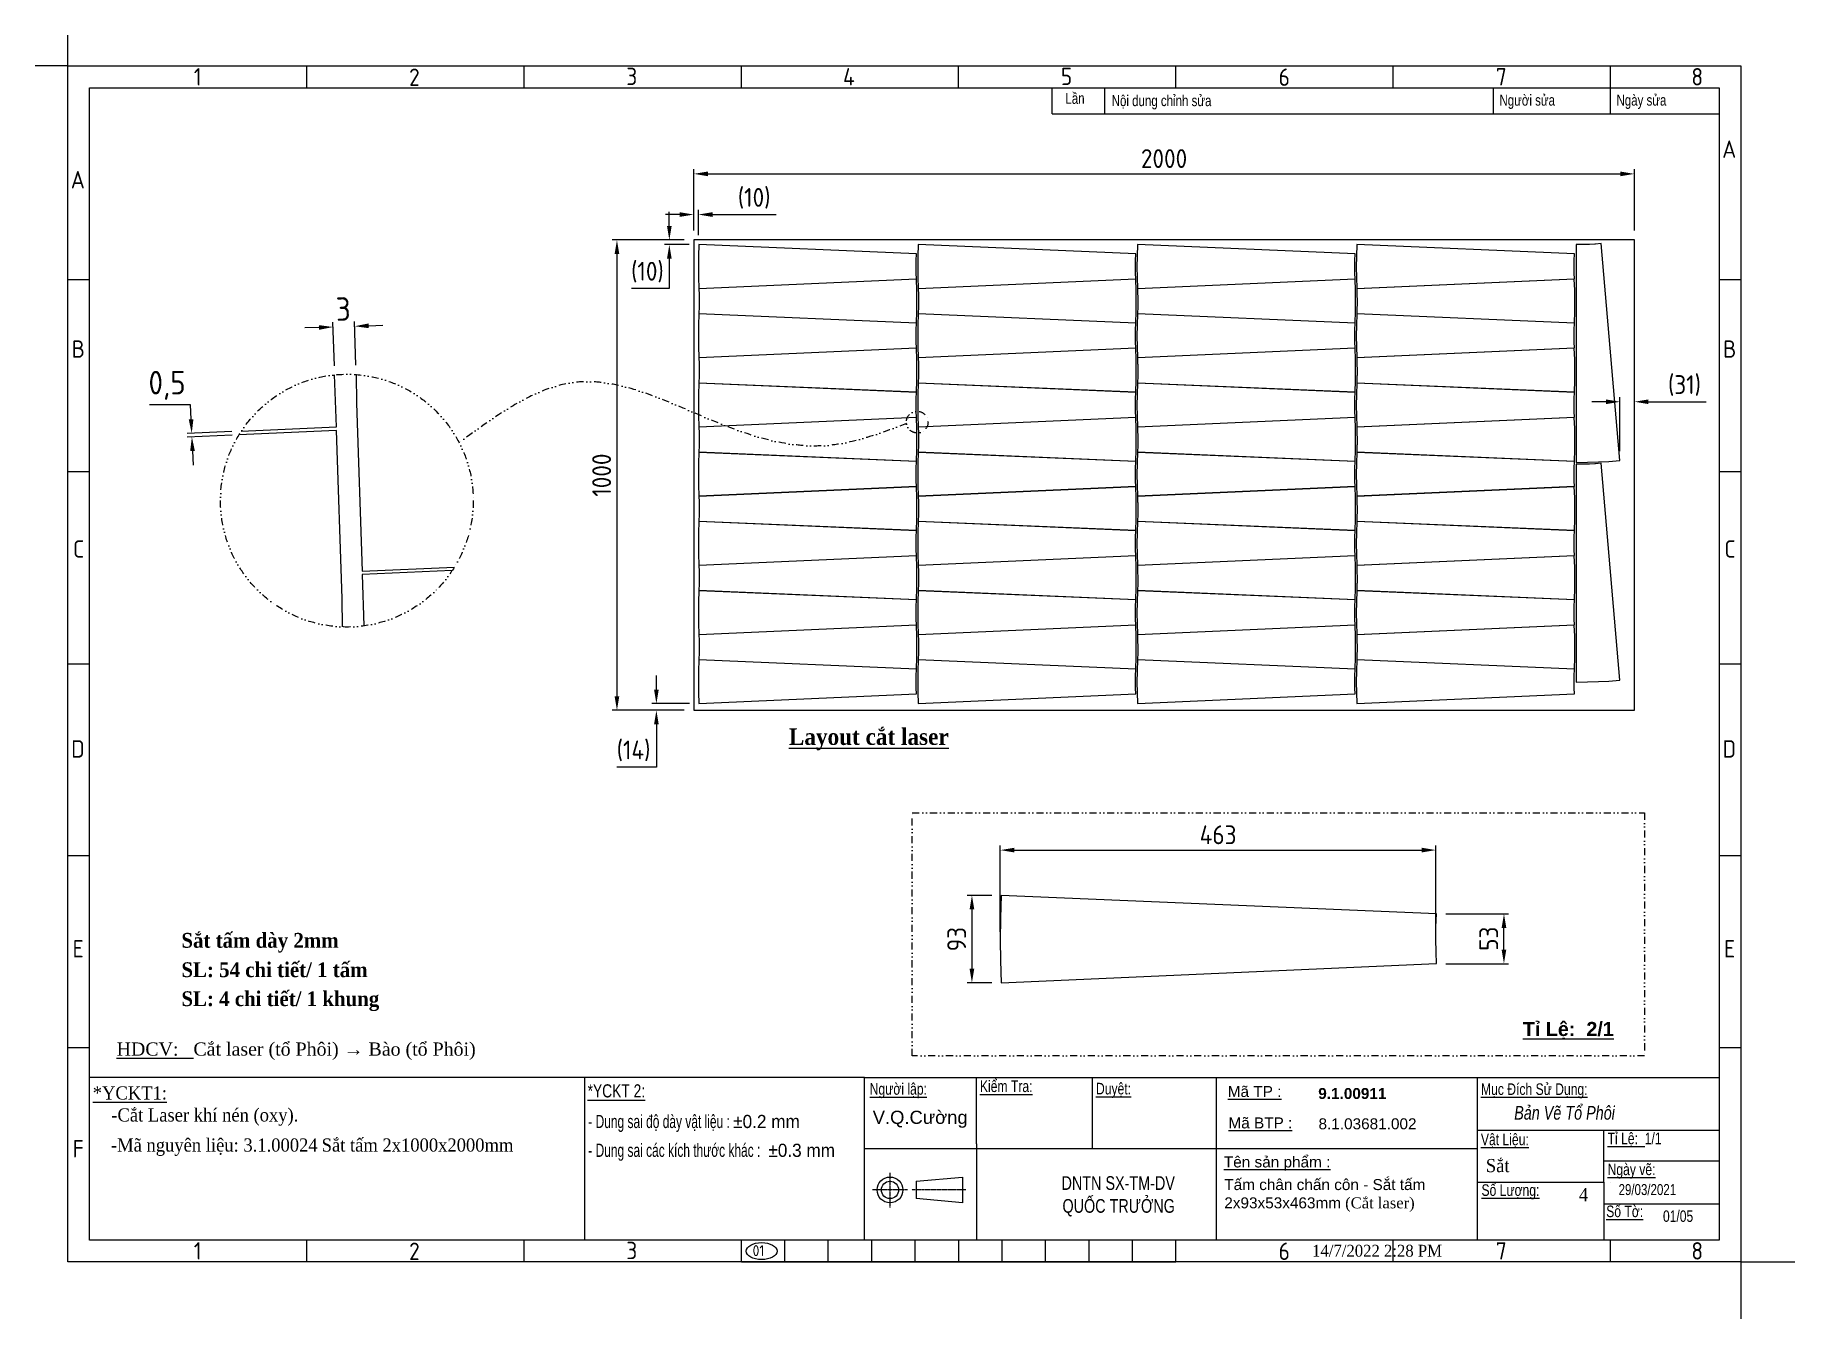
# Model space of a CAD drawing. Header units: millimetres. Extents: x -127318 to -46279, y 54276 to 57025.
# Drawn here: x -122791 to -119050, y 54296 to 57025 of the extents above; entities that cross this region are included whole.
import ezdxf

# ---------------------------------------------------------------- set-up
doc = ezdxf.new("R2010")
doc.units = ezdxf.units.MM
doc.header["$PDMODE"] = 2
for name, pattern in [('CENTER', [2, 1.25, -0.25, 0.25, -0.25]), ('CENTERX2', [4, 2.5, -0.5, 0.5, -0.5]), ('CONTPVMNIL', [0]), ('DIVIDE', [1.25, 0.5, -0.25, 0, -0.25, 0, -0.25])]:
    doc.linetypes.add(name, pattern=pattern)
doc.layers.get('0').update_dxf_attribs({"linetype": 'CONTPVMNIL'})
doc.layers.get('DEFPOINTS').update_dxf_attribs({"color": 6})
for name, color, linetype in [('CENTER', 1, 'CENTERX2'), ('FRAME050', 6, 'Continuous'), ('MAIN', 7, 'Continuous')]:
    doc.layers.add(name, color=color, linetype=linetype)
doc.layers.add('D KT', color=4, linetype='Continuous', lineweight=18)
doc.layers.add('d tam', color=2, linetype='CENTER', lineweight=9)
doc.styles.add('ISOCP', font='isocp')
doc.styles.add('Kich thuoc', font='isocp.shx', dxfattribs={"width": 0.78})
doc.styles.add('SLDTEXTSTYLE0', font='timesi.ttf', dxfattribs={"width": 0.933, "bigfont": 'bigfont'})
doc.styles.add('SLDTEXTSTYLE3', font='TXT', dxfattribs={"width": 0.65, "bigfont": 'bigfont'})
doc.styles.get("Standard").update_dxf_attribs({"font": 'isocp.shx'})
doc.styles.add('style1', font='arial.ttf', dxfattribs={"width": 0.75})
doc.dimstyles.new('dim 20', dxfattribs={"dimscale": 20, "dimtxt": 2.5, "dimasz": 1.5, "dimexe": 0.5, "dimexo": 1, "dimtad": 1, "dimtoh": 1, "dimtxsty": 'ISOCP', "dimcen": 0, "dimclrd": 3, "dimclre": 3, "dimclrt": 7, "dimadec": 0, "dimazin": 0, "dimtfac": 1, "dimtix": 1, "dimtofl": 0, "dimtmove": 0, "dimatfit": 3, "dimfxl": 1, "dimlwd": 5, "dimlwe": 5, "dimarcsym": 0})

msp = doc.modelspace()

# ---------------------------------------------------------------- texts
at = {"attachment_point": 1}
for s, insert, char_height, style in [('Lần', (-120600.342, 56902.058), 23.3333, 'style1'), ('Nội dung chỉnh sửa', (-120501.935, 56897.154), 23.33333, 'style1'), ('Người sửa ', (-119677.474, 56898.181), 23.3333, 'style1'), ('Ngày sửa ', (-119428.574, 56898.181), 23.3333, 'style1'), ('{\\LNgười lập:}', (-121016.489, 54796.624), 24.64, 'style1'), ('{\\LKiểm Tra:}', (-120782.137, 54802.319), 24.64, 'style1'), ('{\\LDuyệt:}', (-120535.351, 54797.284), 24.64, 'style1'), ('{\\LMục Đích Sử Dụng:}', (-119716.815, 54796.151), 24.64, 'style1'), ('{\\LVật Liệu:}', (-119716.962, 54689.243), 24.64, 'style1'), ('{\\fTimes New Roman|b0|i0|c0|p18;Sắt}', (-119706.418, 54635.397), 28, 'SLDTEXTSTYLE0'), ('{\\LNgày vẽ:}', (-119447.591, 54625.655), 24.64, 'style1'), ('{\\LSố Lượng:}', (-119715.702, 54581.522), 24.64, 'style1'), ('29/03/2021', (-119424.171, 54581.998), 23.3333, 'style1'), ('{\\LSố Tờ:} ', (-119450.511, 54536.341), 24.64, 'style1')]:
    msp.add_mtext(s, dxfattribs=dict(at, insert=insert, char_height=char_height, style=style))
for s, insert, char_height, width in [('{\\fArial|b1|i0|c0|p34;\\LTỉ Lệ:  2/1}', (-119627.762, 54926.786), 30, 269.06487), ('{\\fArial|b0|i0|c0|p34;Tấm chân chấn côn - Sắt tấm 2x93x53x463mm\\fTimes New Roman|b0|i0|c0|p18; (Cắt laser)}', (-120262.533, 54592.628), 23.333333, 534.97435), ('01', (-121265.403, 54452.231), 23.3333, 24.50884)]:
    msp.add_mtext(s, dxfattribs=dict(at, insert=insert, char_height=char_height, width=width))
for s, insert, char_height, width, style in [('{\\fTimes New Roman|b0|i0|c0|p18;\\W1;\\LHDCV:\\l   Cắt laser (tổ Phôi) → Bào (tổ Phôi)}', (-122617.69, 54883.082), 28, 968.26273, 'SLDTEXTSTYLE0'), ('{\\fTimes New Roman|b0|i0|c0|p18;\\L*YCKT1:\\l   \\W0.933;\\P    -Cắt Laser khí nén (oxy).}', (-122668.426, 54789.734), 28, 968.26273, 'SLDTEXTSTYLE0'), ('{\\L*YCKT 2:}', (-121616.236, 54794.167), 28, 338.00853, 'style1'), ('{\\fArial|b0|i0|c0|p34;\\W1;V.Q.Cường}', (-121010.035, 54737.996), 28, 1354.54923, 'SLDTEXTSTYLE0'), ('{\\fTimes New Roman|b0|i0|c0|p18;-\\W0.933;Mã nguyên liệu: 3.1.00024^ISắt tấm 2x1000x2000mm}', (-122629.722, 54679.063), 28, 988.07433, 'SLDTEXTSTYLE0'), ('{\\LTỉ Lệ:}  1/1', (-119447.567, 54691.448), 24.64, 269.06487, 'style1'), ('\\pi366.6447;DNTN SX-TM-DV\\P\\pi368.60667;QUỐC TRƯỞNG', (-120975.203, 54598.761), 29.16667, 761.30241, 'style1'), ('\\pxqc;{\\fTimes New Roman|b0|i0|c0|p18;4}', (-119502.283, 54573.49), 28, 6.86574, 'SLDTEXTSTYLE0')]:
    msp.add_mtext(s, dxfattribs=dict(at, insert=insert, char_height=char_height, width=width, style=style))
at = {"color": 0, "attachment_point": 1}
for s, insert, char_height, width, style in [('{\\fArial|b0|i0|c0|p34;\\W1;\\L\\C256;Mã TP :}', (-120255.196, 54790.573), 23.33333, 162.09854, 'SLDTEXTSTYLE3'), ('{\\fArial|b1|i0|c0|p34;\\W1;\\C256;9.1.00911}', (-120062.784, 54786.242), 23.33333, 162.09854, 'SLDTEXTSTYLE3'), ('{\\fArial|b0|i0|c0|p34; - Dung sai độ dày vật liệu : \\W0.933;%%P0.2 mm}', (-121621.847, 54729.149), 28, 940.18245, 'SLDTEXTSTYLE3'), ('{\\fArial|b0|i0|c0|p34;\\W1;\\L\\C256;Mã BTP :}', (-120253.698, 54723.776), 23.33333, 162.09854, 'SLDTEXTSTYLE3'), ('{\\W1;\\C256;8.1.03681.002}', (-120062.214, 54721.842), 23.33333, 154.58954, 'style1'), ('{\\fArial|b0|i0|c0|p34; - Dung sai các kích thước khác : \\W0.933; %%P0.3 mm}', (-121621.847, 54667.858), 28, 940.18245, 'SLDTEXTSTYLE3'), ('{\\fArial|b0|i0|c0|p34;\\W1;\\L\\C256;Tên sản phẩm :}', (-120263.45, 54640.751), 23.33333, 237.48826, 'SLDTEXTSTYLE3')]:
    msp.add_mtext(s, dxfattribs=dict(at, insert=insert, char_height=char_height, width=width, style=style))
at = {"layer": 'D KT', "ltscale": 3, "width": 2317.34455, "attachment_point": 1, "style": 'SLDTEXTSTYLE0'}
for s, insert, char_height in [('{\\fTimes New Roman|b1|i0|c0|p18;\\LLayout cắt laser}', (-121188.271, 55550.751), 35), ('{\\fTimes New Roman|b1|i0|c0|p18;Sắt tấm dày 2mm}', (-122479.863, 55115.951), 31.5), ('{\\fTimes New Roman|b1|i0|c0|p18;SL: 54 chi tiết/ 1 tấm}', (-122479.863, 55053.506), 31.5), ('{\\fTimes New Roman|b1|i0|c0|p18;SL: 4 chi tiết/ 1 khung}', (-122479.863, 54991.86), 31.5)]:
    msp.add_mtext(s, dxfattribs=dict(at, insert=insert, char_height=char_height))
at = {"layer": 'D KT', "attachment_point": 1}
for s, insert, char_height, width, style in [('{\\fArial|b0|i1|c0|p34;Bản Vẽ Tổ Phôi}', (-119646.114, 54748.121), 29.16667, 554.32365, 'style1'), ('{\\fTimes New Roman|b0|i0|c0|p18;14/7/2022 2:28 PM}', (-120075.89, 54452.898), 25.2, 1012.64408, 'SLDTEXTSTYLE0')]:
    msp.add_mtext(s, dxfattribs=dict(at, insert=insert, char_height=char_height, width=width, style=style))

# ---------------------------------------------------------------- blocks, each defined once
blk = doc.blocks.new('khung moi')
at = {"layer": 'FRAME050'}
for p, q in [((-261.36, 221.36), (-261.36, 225.32)), ((-221.76, 221.36), (-221.76, 225.32)), ((-182.16, 221.36), (-182.16, 225.32)), ((-142.56, 221.36), (-142.56, 225.32)), ((-102.96, 221.36), (-102.96, 225.32)), ((-63.36, 221.36), (-63.36, 225.32)), ((-23.76, 221.36), (-23.76, 225.32)), ((-300.96, 186.36), (-304.92, 186.36)), ((0, 186.36), (-3.96, 186.36)), ((-300.96, 151.36), (-304.92, 151.36)), ((0, 151.36), (-3.96, 151.36)), ((-304.92, 116.36), (-300.96, 116.36)), ((-3.96, 116.36), (0, 116.36)), ((-300.96, 81.36), (-304.92, 81.36)), ((0, 81.36), (-3.96, 81.36)), ((-300.96, 46.36), (-304.92, 46.36)), ((0, 46.36), (-3.96, 46.36)), ((-261.36, 7.4), (-261.36, 11.36)), ((-221.76, 7.4), (-221.76, 11.36)), ((-182.16, 7.4), (-182.16, 11.36)), ((-174.24, 7.4), (-174.24, 11.36)), ((-166.32, 7.4), (-166.32, 11.36)), ((-158.4, 7.4), (-158.4, 11.36)), ((-150.48, 7.4), (-150.48, 11.36)), ((-142.56, 11.36), (-142.56, 7.4)), ((-134.64, 7.4), (-134.64, 11.36)), ((-126.72, 7.4), (-126.72, 11.36)), ((-118.8, 7.4), (-118.8, 11.36)), ((-110.88, 7.4), (-110.88, 11.36)), ((-102.96, 7.4), (-102.96, 11.36)), ((-63.36, 7.4), (-63.36, 11.36)), ((-23.76, 7.4), (-23.76, 11.36)), ((-182.16, 7.4), (-102.96, 7.4))]:
    blk.add_line(p, q, dxfattribs=at)
at = {"layer": 'MAIN'}
for p, q in [((-304.92, 225.32), (-304.92, 230.92)), ((-304.92, 225.32), (-310.86, 225.32)), ((0, 7.4), (9.82, 7.4)), ((0, 7.4), (0, -3))]:
    blk.add_line(p, q, dxfattribs=at)
at = {"layer": 'MAIN', "color": 7, "linetype": 'Continuous'}
blk.add_lwpolyline([(-300.96, 221.36), (-3.96, 221.36), (-3.96, 11.36), (-300.96, 11.36)], close=True, dxfattribs=at)
at = {"layer": 'FRAME050', "style": 'ISOCP'}
for s, p in [('1', (-281.95, 221.76)), ('2', (-242.72, 221.68)), ('3', (-203.13, 221.83)), ('4', (-163.63, 221.76)), ('5', (-123.93, 221.83)), ('6', (-84.25, 221.69)), ('7', (-44.67, 221.76)), ('8', (-9.03, 221.76)), ('A', (-3.41, 208.57)), ('A', (-304.37, 203)), ('B', (-304.21, 172.14)), ('B', (-3.25, 172.14)), ('C', (-303.97, 135.71)), ('C', (-3.01, 135.71)), ('D', (-304.3, 99.28)), ('D', (-3.34, 99.28)), ('E', (-304.05, 62.84)), ('E', (-3.09, 62.84)), ('F', (-304.05, 26.41)), ('1', (-281.95, 7.8)), ('2', (-242.72, 7.72)), ('3', (-203.13, 7.87)), ('6', (-84.25, 7.73)), ('7', (-44.67, 7.8)), ('8', (-9.03, 7.8))]:
    blk.add_text(s, height=3.17, dxfattribs=at).set_placement(p)
blk = doc.blocks.new('yuiyu')
at = {"layer": 'D KT', "style": 'Kich thuoc', "width": 0.75}
blk.add_attdef('STT', (-17957.6, 19159.1), '', height=2.5, dxfattribs=at)
blk = doc.blocks.new('*D556')
at = {"layer": 'D KT', "color": 3, "lineweight": 5, "ltscale": 3, "transparency": 16777216}
for p, q in [((-121410.6, 56589.3), (-121563.9, 56589.3)), ((-121553.9, 56559.3), (-121553.9, 55619.3)), ((-121410.6, 55589.3), (-121563.9, 55589.3))]:
    blk.add_line(p, q, dxfattribs=at)
at = {"layer": 'D KT', "color": 3, "ltscale": 3, "transparency": 16777216}
for points in [[(-121558.9, 56559.3), (-121548.9, 56559.3), (-121553.9, 56589.3)], [(-121558.9, 55619.3), (-121548.9, 55619.3), (-121553.9, 55589.3)]]:
    blk.add_solid(points, dxfattribs=at)
at = {"layer": 'DEFPOINTS', "color": 0, "ltscale": 3, "transparency": 16777216}
for p in [(-121390.6, 56589.3), (-121553.9, 55589.3), (-121390.6, 55589.3)]:
    blk.add_point(p, dxfattribs=at)
at = {"layer": 'D KT', "color": 7, "ltscale": 3, "transparency": 16777216, "insert": (-121586.4, 56089.3), "char_height": 40, "attachment_point": 5, "rotation": 90, "style": 'ISOCP'}
blk.add_mtext('1000', dxfattribs=at)
blk = doc.blocks.new('*D551')
at = {"layer": 'D KT', "color": 3, "lineweight": 5, "ltscale": 3, "transparency": 16777216}
for p, q in [((-121390.6, 56609.3), (-121390.6, 56739.8)), ((-121360.6, 56729.8), (-119420.6, 56729.8)), ((-119390.6, 56609.3), (-119390.6, 56739.8))]:
    blk.add_line(p, q, dxfattribs=at)
at = {"layer": 'D KT', "color": 3, "ltscale": 3, "transparency": 16777216}
for points in [[(-121360.6, 56734.8), (-121360.6, 56724.8), (-121390.6, 56729.8)], [(-119420.6, 56734.8), (-119420.6, 56724.8), (-119390.6, 56729.8)]]:
    blk.add_solid(points, dxfattribs=at)
at = {"layer": 'DEFPOINTS', "color": 0, "ltscale": 3, "transparency": 16777216}
for p in [(-119390.6, 56729.8), (-121390.6, 56589.3), (-119390.6, 56589.3)]:
    blk.add_point(p, dxfattribs=at)
at = {"layer": 'D KT', "color": 7, "ltscale": 3, "transparency": 16777216, "insert": (-120390.6, 56762.3), "char_height": 40, "attachment_point": 5, "style": 'ISOCP'}
blk.add_mtext('2000', dxfattribs=at)
blk = doc.blocks.new('*D552')
at = {"color": 3, "lineweight": 5, "transparency": 16777216}
for p, q in [((-121420.6, 56643.3), (-121450.6, 56643.3)), ((-121390.6, 56609.3), (-121390.6, 56653.3)), ((-121380.6, 56599.3), (-121380.6, 56653.3)), ((-121350.6, 56643.3), (-121215.6, 56643.3))]:
    blk.add_line(p, q, dxfattribs=at)
at = {"color": 3, "transparency": 16777216}
for points in [[(-121420.6, 56648.3), (-121420.6, 56638.3), (-121390.6, 56643.3)], [(-121350.6, 56648.3), (-121350.6, 56638.3), (-121380.6, 56643.3)]]:
    blk.add_solid(points, dxfattribs=at)
at = {"layer": 'DEFPOINTS', "color": 0, "transparency": 16777216}
for p in [(-121380.6, 56643.3), (-121390.6, 56589.3), (-121380.6, 56579.3)]:
    blk.add_point(p, dxfattribs=at)
at = {"color": 7, "transparency": 16777216, "insert": (-121262.1, 56677.8), "char_height": 40, "attachment_point": 5, "style": 'ISOCP'}
blk.add_mtext('(10)', dxfattribs=at)
blk = doc.blocks.new('*D553')
at = {"color": 3, "lineweight": 5, "transparency": 16777216}
for p, q in [((-121442.5, 56619.3), (-121442.5, 56649.3)), ((-121410.6, 56589.3), (-121452.5, 56589.3)), ((-121400.6, 56579.3), (-121452.5, 56579.3)), ((-121442.5, 56549.3), (-121442.5, 56486.3)), ((-121442.5, 56486.3), (-121523, 56486.3))]:
    blk.add_line(p, q, dxfattribs=at)
at = {"color": 3, "transparency": 16777216}
for points in [[(-121447.5, 56619.3), (-121437.5, 56619.3), (-121442.5, 56589.3)], [(-121447.5, 56549.3), (-121437.5, 56549.3), (-121442.5, 56579.3)]]:
    blk.add_solid(points, dxfattribs=at)
at = {"layer": 'DEFPOINTS', "color": 0, "transparency": 16777216}
for p in [(-121442.5, 56579.3), (-121390.6, 56589.3), (-121380.6, 56579.3)]:
    blk.add_point(p, dxfattribs=at)
at = {"color": 7, "transparency": 16777216, "insert": (-121489, 56520.8), "char_height": 40, "attachment_point": 5, "style": 'ISOCP'}
blk.add_mtext('(10)', dxfattribs=at)
blk = doc.blocks.new('*D554')
at = {"color": 3, "lineweight": 5, "ltscale": 3, "transparency": 16777216}
for p, q in [((-119451.2, 56245.3), (-119481.2, 56245.3)), ((-119421.2, 56140.2), (-119421.2, 56255.3)), ((-119390.6, 56131), (-119390.6, 56255.3)), ((-119360.6, 56245.3), (-119237.7, 56245.3))]:
    blk.add_line(p, q, dxfattribs=at)
at = {"color": 3, "ltscale": 3, "transparency": 16777216}
for points in [[(-119451.2, 56250.3), (-119451.2, 56240.3), (-119421.2, 56245.3)], [(-119360.6, 56250.3), (-119360.6, 56240.3), (-119390.6, 56245.3)]]:
    blk.add_solid(points, dxfattribs=at)
at = {"layer": 'DEFPOINTS', "color": 0, "ltscale": 3, "transparency": 16777216}
for p in [(-119390.6, 56245.3), (-119421.2, 56120.2), (-119390.6, 56111)]:
    blk.add_point(p, dxfattribs=at)
at = {"color": 7, "ltscale": 3, "transparency": 16777216, "insert": (-119284.1, 56279.8), "char_height": 40, "attachment_point": 5, "style": 'ISOCP'}
blk.add_mtext('(31)', dxfattribs=at)
blk = doc.blocks.new('*D555')
at = {"color": 3, "lineweight": 5, "ltscale": 3, "transparency": 16777216}
for p, q in [((-121470, 55633.5), (-121470, 55663.5)), ((-121399.6, 55603.5), (-121480, 55603.5)), ((-121410.6, 55589.3), (-121480, 55589.3)), ((-121470, 55559.3), (-121470, 55468.6)), ((-121470, 55468.6), (-121554.4, 55468.6))]:
    blk.add_line(p, q, dxfattribs=at)
at = {"color": 3, "ltscale": 3, "transparency": 16777216}
for points in [[(-121475, 55633.5), (-121465, 55633.5), (-121470, 55603.5)], [(-121475, 55559.3), (-121465, 55559.3), (-121470, 55589.3)]]:
    blk.add_solid(points, dxfattribs=at)
at = {"layer": 'DEFPOINTS', "color": 0, "ltscale": 3, "transparency": 16777216}
for p in [(-121470, 55603.5), (-121379.6, 55603.5), (-121390.6, 55589.3)]:
    blk.add_point(p, dxfattribs=at)
at = {"color": 7, "ltscale": 3, "transparency": 16777216, "insert": (-121518.5, 55503.1), "char_height": 40, "attachment_point": 5, "style": 'ISOCP'}
blk.add_mtext('(14)', dxfattribs=at)
blk = doc.blocks.new('A$C4f721432')
at = {"ltscale": 30}
blk.add_lwpolyline([(463.7, 64.5), (463.6, 66.3), (463.2, 77), (463.2, 78.8), (463.1, 93), (0, 93), (0.3, 68.8), (1, 45.4), (2.2, 23.8), (4, 0), (465.3, 40), (464.4, 52), (464.3, 53.7)], close=True, dxfattribs=at)
blk = doc.blocks.new('*D558')
at = {"color": 3, "lineweight": 5, "ltscale": 30, "transparency": 16777216}
for p, q in [((-120738.8, 55118.6), (-120738.8, 55302.1)), ((-119812.7, 55123.3), (-119812.7, 55302.1)), ((-120708.8, 55292.1), (-119842.7, 55292.1))]:
    blk.add_line(p, q, dxfattribs=at)
at = {"color": 3, "ltscale": 30, "transparency": 16777216}
for points in [[(-120708.8, 55297.1), (-120708.8, 55287.1), (-120738.8, 55292.1)], [(-119842.7, 55297.1), (-119842.7, 55287.1), (-119812.7, 55292.1)]]:
    blk.add_solid(points, dxfattribs=at)
at = {"layer": 'DEFPOINTS', "color": 0, "ltscale": 30, "transparency": 16777216}
for p in [(-119812.7, 55292.1), (-120738.8, 55098.6), (-119812.7, 55103.3)]:
    blk.add_point(p, dxfattribs=at)
at = {"color": 7, "ltscale": 30, "transparency": 16777216, "insert": (-120275.7, 55324.6), "char_height": 40, "attachment_point": 5, "style": 'ISOCP'}
blk.add_mtext('463', dxfattribs=at)
blk = doc.blocks.new('*D559')
at = {"color": 3, "lineweight": 5, "ltscale": 30, "transparency": 16777216}
for p, q in [((-120756.8, 55195.9), (-120809.1, 55195.9)), ((-120799.1, 55165.9), (-120799.1, 55039.7)), ((-120756.7, 55009.7), (-120809.1, 55009.7))]:
    blk.add_line(p, q, dxfattribs=at)
at = {"color": 3, "ltscale": 30, "transparency": 16777216}
for points in [[(-120804.1, 55165.9), (-120794.1, 55165.9), (-120799.1, 55195.9)], [(-120804.1, 55039.7), (-120794.1, 55039.7), (-120799.1, 55009.7)]]:
    blk.add_solid(points, dxfattribs=at)
at = {"layer": 'DEFPOINTS', "color": 0, "ltscale": 30, "transparency": 16777216}
for p in [(-120736.8, 55195.9), (-120799.1, 55009.7), (-120736.7, 55009.7)]:
    blk.add_point(p, dxfattribs=at)
at = {"color": 7, "ltscale": 30, "transparency": 16777216, "insert": (-120831.6, 55102.8), "char_height": 40, "attachment_point": 5, "rotation": 90, "style": 'ISOCP'}
blk.add_mtext('93', dxfattribs=at)
blk = doc.blocks.new('*D560')
at = {"color": 3, "lineweight": 5, "ltscale": 30, "transparency": 16777216}
for p, q in [((-119791.5, 55156.7), (-119657.9, 55156.7)), ((-119667.9, 55080.6), (-119667.9, 55126.7)), ((-119791.5, 55050.6), (-119657.9, 55050.6))]:
    blk.add_line(p, q, dxfattribs=at)
at = {"color": 3, "ltscale": 30, "transparency": 16777216}
for points in [[(-119672.9, 55126.7), (-119662.9, 55126.7), (-119667.9, 55156.7)], [(-119672.9, 55080.6), (-119662.9, 55080.6), (-119667.9, 55050.6)]]:
    blk.add_solid(points, dxfattribs=at)
at = {"layer": 'DEFPOINTS', "color": 0, "ltscale": 30, "transparency": 16777216}
for p in [(-119811.5, 55156.7), (-119667.9, 55156.7), (-119811.5, 55050.6)]:
    blk.add_point(p, dxfattribs=at)
at = {"color": 7, "ltscale": 30, "transparency": 16777216, "insert": (-119700.4, 55103.7), "char_height": 40, "attachment_point": 5, "rotation": 90, "style": 'ISOCP'}
blk.add_mtext('53', dxfattribs=at)
blk = doc.blocks.new('*D561')
at = {"color": 3, "lineweight": 5, "ltscale": 30, "transparency": 16777216}
for p, q in [((-122187.5, 56403.2), (-122217.4, 56402.2)), ((-122154.7, 56321.5), (-122157.8, 56414.2)), ((-122108.9, 56323), (-122112, 56415.8)), ((-122081.7, 56406.8), (-122051.7, 56407.8))]:
    blk.add_line(p, q, dxfattribs=at)
at = {"color": 3, "ltscale": 30, "transparency": 16777216}
for points in [[(-122187.6, 56408.2), (-122187.3, 56398.2), (-122157.5, 56404.2)], [(-122081.9, 56411.8), (-122081.5, 56401.8), (-122111.7, 56405.8)]]:
    blk.add_solid(points, dxfattribs=at)
at = {"layer": 'DEFPOINTS', "color": 0, "ltscale": 30, "transparency": 16777216}
for p in [(-122157.5, 56404.2), (-122154, 56301.5), (-122108.2, 56303.1)]:
    blk.add_point(p, dxfattribs=at)
at = {"color": 7, "ltscale": 30, "transparency": 16777216, "insert": (-122135.8, 56442.5), "char_height": 50, "attachment_point": 5, "rotation": 1.9099, "style": 'ISOCP'}
blk.add_mtext('3', dxfattribs=at)
blk = doc.blocks.new('*D562')
at = {"color": 3, "lineweight": 5, "ltscale": 30, "transparency": 16777216}
for p, q in [((-122460.6, 56238.9), (-122547.8, 56238.9)), ((-122459.3, 56208.1), (-122460.6, 56238.9)), ((-122372.6, 56181.9), (-122467.9, 56177.7)), ((-122372.2, 56174.4), (-122467.6, 56170.2)), ((-122456.3, 56140.7), (-122455, 56110.7))]:
    blk.add_line(p, q, dxfattribs=at)
at = {"color": 3, "ltscale": 30, "transparency": 16777216}
for points in [[(-122454.3, 56208.3), (-122464.3, 56207.9), (-122458, 56178.1)], [(-122451.3, 56140.9), (-122461.3, 56140.4), (-122457.6, 56170.6)]]:
    blk.add_solid(points, dxfattribs=at)
at = {"layer": 'DEFPOINTS', "color": 0, "ltscale": 30, "transparency": 16777216}
for p in [(-122457.6, 56170.6), (-122352.6, 56182.8), (-122352.2, 56175.3)]:
    blk.add_point(p, dxfattribs=at)
at = {"color": 7, "ltscale": 30, "transparency": 16777216, "insert": (-122510.4, 56280.1), "char_height": 50, "attachment_point": 5, "style": 'ISOCP'}
blk.add_mtext('0,5', dxfattribs=at)

# ---------------------------------------------------------------- dimensions: what is measured, and where the dimension line sits
dim = msp.add_linear_dim(base=(-121380.627, 56643.284), p1=(-121390.627, 56589.313), p2=(-121380.627, 56579.313), text='(<>)', dimstyle='dim 20', override={"dimtxt": 2})
dim.commit()
dim.dimension.update_dxf_attribs({"geometry": '*D552', "text_midpoint": (-121262.121, 56643.284), "dimtype": 160})
dim = msp.add_linear_dim(base=(-121442.515, 56579.313), p1=(-121390.627, 56589.313), p2=(-121380.627, 56579.313), angle=90, text='(<>)', dimstyle='dim 20', override={"dimtxt": 2})
dim.commit()
dim.dimension.update_dxf_attribs({"geometry": '*D553', "text_midpoint": (-121488.999, 56486.324), "dimtype": 160})
at = {"ltscale": 30}
dim = msp.add_aligned_dim(p1=(-122108.247, 56303.052), p2=(-122154.042, 56301.525), distance=-102.77, dimstyle='dim 20', override={"dimdec": 0, "dimlfac": 0.066667}, dxfattribs=at)
dim.commit()
dim.dimension.update_dxf_attribs({"geometry": '*D561', "text_midpoint": (-122135.82, 56442.481)})
dim = msp.add_linear_dim(base=(-122457.628, 56170.641), p1=(-122352.574, 56182.766), p2=(-122352.244, 56175.295), angle=272.528574, dimstyle='dim 20', override={"dimlfac": 0.066667}, dxfattribs=at)
dim.commit()
dim.dimension.update_dxf_attribs({"geometry": '*D562', "text_midpoint": (-122510.447, 56238.889), "dimtype": 161})
at = {"ltscale": 3}
dim = msp.add_linear_dim(base=(-119390.627, 56245.331), p1=(-119421.236, 56120.209), p2=(-119390.627, 56110.992), text='(<>)', dimstyle='dim 20', override={"dimtxt": 2, "dimdec": 0}, dxfattribs=at)
dim.commit()
dim.dimension.update_dxf_attribs({"geometry": '*D554', "text_midpoint": (-119284.143, 56245.331), "dimtype": 160})
dim = msp.add_linear_dim(base=(-121469.979, 55603.519), p1=(-121390.627, 55589.313), p2=(-121379.627, 55603.519), angle=90, text='(<>)', dimstyle='dim 20', override={"dimtxt": 2, "dimdec": 0}, dxfattribs=at)
dim.commit()
dim.dimension.update_dxf_attribs({"geometry": '*D555', "text_midpoint": (-121518.464, 55468.599), "dimtype": 160})
at = {"ltscale": 30}
dim = msp.add_linear_dim(base=(-119812.667, 55292.137), p1=(-120738.769, 55098.61), p2=(-119812.667, 55103.296), dimstyle='dim 20', override={"dimtxt": 2, "dimdec": 0, "dimlfac": 0.5}, dxfattribs=at)
dim.commit()
dim.dimension.update_dxf_attribs({"geometry": '*D558', "text_midpoint": (-120275.718, 55324.637)})
for base, p1, p2, picture, middle in [((-120799.1, 55009.742), (-120736.771, 55195.856), (-120736.732, 55009.742), '*D559', (-120831.6, 55102.799)), ((-119667.943, 55156.737), (-119811.526, 55050.6), (-119811.49, 55156.737), '*D560', (-119700.443, 55103.668))]:
    dim = msp.add_linear_dim(base=base, p1=p1, p2=p2, angle=90, dimstyle='dim 20', override={"dimtxt": 2, "dimdec": 0, "dimlfac": 0.5}, dxfattribs=at)
    dim.commit()
    dim.dimension.update_dxf_attribs({"geometry": picture, "text_midpoint": middle})
at = {"layer": 'D KT', "ltscale": 3}
dim = msp.add_linear_dim(base=(-119390.627, 56729.769), p1=(-121390.627, 56589.313), p2=(-119390.627, 56589.313), dimstyle='dim 20', override={"dimtxt": 2}, dxfattribs=at)
dim.commit()
dim.dimension.update_dxf_attribs({"geometry": '*D551', "text_midpoint": (-120390.627, 56762.273)})
dim = msp.add_linear_dim(base=(-121553.875, 55589.313), p1=(-121390.627, 56589.313), p2=(-121390.627, 55589.313), angle=90, dimstyle='dim 20', override={"dimtxt": 2}, dxfattribs=at)
dim.commit()
dim.dimension.update_dxf_attribs({"geometry": '*D556', "text_midpoint": (-121586.375, 56089.313)})

# ---------------------------------------------------------------- linework, layer by layer
for p, q in [((-121027.569, 54808.354), (-122675.313, 54808.354)), ((-121623.123, 54808.354), (-121623.123, 54463.103)), ((-120543.342, 54808.354), (-120543.342, 54657.823)), ((-119724.476, 54696.907), (-119724.476, 54808.354)), ((-120789.623, 54667.394), (-120789.623, 54463.103)), ((-121027.569, 54657.823), (-120279.082, 54657.823)), ((-119455.674, 54631.257), (-119210.313, 54631.257)), ((-119455.674, 54539.757), (-119210.313, 54539.757))]:
    msp.add_line(p, q)
at = {"linetype": 'ByBlock'}
msp.add_line((-119455.674, 54586.303), (-119455.674, 54463.103), dxfattribs=at)
at = {"ltscale": 3}
msp.add_lwpolyline([(-119390.627, 55589.313), (-119390.627, 56589.313), (-121390.627, 56589.313), (-121390.627, 55589.313)], close=True, dxfattribs=at)
at = {"ltscale": 30}
for points in [[(-119485.761, 56579.928), (-119487.487, 56579.853), (-119498.282, 56579.503), (-119500.009, 56579.466), (-119514.208, 56579.313), (-119514.208, 56116.259), (-119490.01, 56116.52), (-119466.629, 56117.259), (-119444.996, 56118.409), (-119421.236, 56120.209), (-119461.187, 56581.536), (-119473.252, 56580.622), (-119474.976, 56580.511)], [(-119485.761, 56112.928), (-119487.487, 56112.853), (-119498.282, 56112.503), (-119500.009, 56112.466), (-119514.208, 56112.313), (-119514.208, 55649.259), (-119490.01, 55649.52), (-119466.629, 55650.259), (-119444.996, 55651.409), (-119421.236, 55653.209), (-119461.187, 56114.536), (-119473.252, 56113.622), (-119474.976, 56113.511)]]:
    msp.add_lwpolyline(points, close=True, dxfattribs=at)
for points in [[(-122352.574, 56182.766), (-122150.38, 56191.695), (-122154.075, 56302.527)], [(-122108.247, 56303.052), (-122107.589, 56242.49), (-122095.677, 55885.262), (-121899.437, 55893.928)], [(-122137.56, 55766.533), (-122138.218, 55826.992), (-122150.13, 56184.22), (-122357.456, 56175.065)], [(-121904.375, 55886.225), (-122095.427, 55877.788), (-122091.794, 55768.828)]]:
    msp.add_lwpolyline(points, dxfattribs=at)
msp.add_ellipse((-121246.265, 54439.467), major_axis=(-32.79, 0), ratio=0.55171628)
at = {"layer": 'CENTER'}
for p, q in [((-120973.31, 54606.232), (-120973.31, 54532.44)), ((-120936.024, 54569.582), (-121010.597, 54569.582)), ((-120811.88, 54569.582), (-120927.214, 54569.582))]:
    msp.add_line(p, q, dxfattribs=at)
at = {"layer": 'd tam', "linetype": 'DIVIDE', "ltscale": 30}
msp.add_lwpolyline([(-120926.041, 55371.455), (-119368.95, 55371.455), (-119368.95, 54854.33), (-120926.041, 54854.33)], close=True, dxfattribs=at)
for centre, radius in [((-122128.091, 56035.076), 268.71), ((-120915.525, 56201.998), 23.057)]:
    msp.add_circle(centre, radius, dxfattribs=at)
msp.add_open_spline([(-120938.367, 56198.853), (-120994.012, 56177.967), (-121108.549, 56134.977), (-121350.344, 56186.089), (-121619.487, 56355.848), (-121808.136, 56217.947), (-121889.419, 56158.531)], degree=3, knots=[0, 0, 0, 0, 174.39703184, 358.96767851, 727.34085552, 1006.22164725, 1006.22164725, 1006.22164725, 1006.22164725], dxfattribs=at)
at = {"layer": 'DEFPOINTS'}
msp.add_lwpolyline([(-122721.513, 56959.303), (-119164.113, 56959.303), (-119164.113, 54416.903), (-122721.513, 54416.903)], close=True, dxfattribs=at)
at = {"layer": 'MAIN'}
for p, q in [((-120628.537, 56857.103), (-120628.537, 56913.103)), ((-120516.537, 56857.103), (-120516.537, 56913.103)), ((-119690.214, 56857.103), (-119690.214, 56913.103)), ((-119441.313, 56857.103), (-119441.313, 56913.103)), ((-120628.537, 56857.103), (-119210.313, 56857.103)), ((-121027.569, 54808.354), (-119210.313, 54808.354)), ((-121027.569, 54463.103), (-121027.569, 54808.354)), ((-120789.623, 54667.394), (-120789.623, 54808.354)), ((-120279.082, 54463.103), (-120279.082, 54808.354)), ((-119725.176, 54696.907), (-119210.313, 54696.907)), ((-119724.476, 54463.103), (-119724.476, 54696.907)), ((-119455.674, 54586.303), (-119455.674, 54696.907)), ((-120279.082, 54657.823), (-119724.476, 54657.823)), ((-120917.37, 54587.878), (-120819.045, 54597.025)), ((-120917.37, 54587.878), (-120917.37, 54551.287)), ((-120819.045, 54597.025), (-120819.045, 54542.14)), ((-119724.476, 54586.303), (-119455.674, 54586.303)), ((-119442.25, 54586.303), (-119441.761, 54586.303)), ((-120819.045, 54542.14), (-120917.37, 54551.287))]:
    msp.add_line(p, q, dxfattribs=at)
for radius in [27.443, 18.295]:
    msp.add_circle((-120973.31, 54569.582), radius, dxfattribs=at)

# ---------------------------------------------------------------- block references
at = {"xscale": 11.66666666666667, "yscale": 11.66666666666667, "zscale": 11.66666666666667}
msp.add_blockref('khung moi', (-119164.113, 54330.523), dxfattribs=at)
at = {"ltscale": 30}
for p, rotation in [((-121383.555, 56486.423), 357.5790954411657), ((-120917.305, 56486.423), 357.5790954411657), ((-120451.055, 56486.423), 357.5790954411657), ((-119984.805, 56486.423), 357.5790954411657), ((-120913.042, 56506.02), 177.5790954411657), ((-120446.792, 56506.02), 177.5790954411657), ((-119980.542, 56506.02), 177.5790954411657), ((-119514.292, 56506.02), 177.5790954411657), ((-121383.558, 56339.3), 357.5790954411657), ((-120917.308, 56339.3), 357.5790954411657), ((-120451.058, 56339.3), 357.5790954411657), ((-119984.808, 56339.3), 357.5790954411657), ((-120913.045, 56358.897), 177.5790954411657), ((-120446.795, 56358.897), 177.5790954411657), ((-119980.545, 56358.897), 177.5790954411657), ((-119514.295, 56358.897), 177.5790954411657), ((-121383.561, 56192.177), 357.5790954411657), ((-120917.311, 56192.177), 357.5790954411657), ((-120451.061, 56192.177), 357.5790954411657), ((-119984.811, 56192.177), 357.5790954411657), ((-120913.048, 56211.774), 177.5790954411657), ((-120446.798, 56211.774), 177.5790954411657), ((-119980.548, 56211.774), 177.5790954411657), ((-119514.298, 56211.774), 177.5790954411657), ((-121383.564, 56045.054), 357.5790954411657), ((-120917.314, 56045.054), 357.5790954411657), ((-120451.064, 56045.054), 357.5790954411657), ((-119984.814, 56045.054), 357.5790954411657), ((-120913.051, 56064.651), 177.5790954411657), ((-120446.801, 56064.651), 177.5790954411657), ((-119980.551, 56064.651), 177.5790954411657), ((-119514.301, 56064.651), 177.5790954411657), ((-121383.567, 55897.932), 357.5790954411657), ((-120917.317, 55897.932), 357.5790954411657), ((-120451.067, 55897.932), 357.5790954411657), ((-119984.817, 55897.932), 357.5790954411657), ((-120913.055, 55917.528), 177.5790954411657), ((-120446.805, 55917.528), 177.5790954411657), ((-119980.555, 55917.528), 177.5790954411657), ((-119514.305, 55917.528), 177.5790954411657), ((-121383.571, 55750.809), 357.5790954411657), ((-120917.321, 55750.809), 357.5790954411657), ((-120451.071, 55750.809), 357.5790954411657), ((-119984.821, 55750.809), 357.5790954411657), ((-120913.058, 55770.406), 177.5790954411657), ((-120446.808, 55770.406), 177.5790954411657), ((-119980.558, 55770.406), 177.5790954411657), ((-119514.308, 55770.406), 177.5790954411657), ((-121383.574, 55603.686), 357.5790954411657), ((-120917.324, 55603.686), 357.5790954411657), ((-120451.074, 55603.686), 357.5790954411657), ((-119984.824, 55603.686), 357.5790954411657)]:
    msp.add_blockref('A$C4f721432', p, dxfattribs=dict(at, rotation=rotation))
at = {"ltscale": 30, "xscale": 2, "yscale": 2, "zscale": 2, "rotation": 357.5790954411657}
msp.add_blockref('A$C4f721432', (-120744.625, 55010.076), dxfattribs=at)
at = {"layer": 'D KT'}
ref = msp.add_blockref('yuiyu', (-66953.56, -1379.201), dxfattribs=dict(at, xscale=2.916666666666667, yscale=2.916666666666667, zscale=2.916666666666667))
ref.add_attrib('STT', '01/05', (-119329.806, 54501.583), dxfattribs={"height": 24.5, "style": 'style1', "width": 0.75})

msp.set_redraw_order([(e.dxf.handle, doc.entitydb.next_handle()) for e in msp.query("TEXT MTEXT ATTDEF DIMENSION ARC_DIMENSION")])  # texts and dimensions are drawn at this point

doc.saveas('drawing.dxf')
